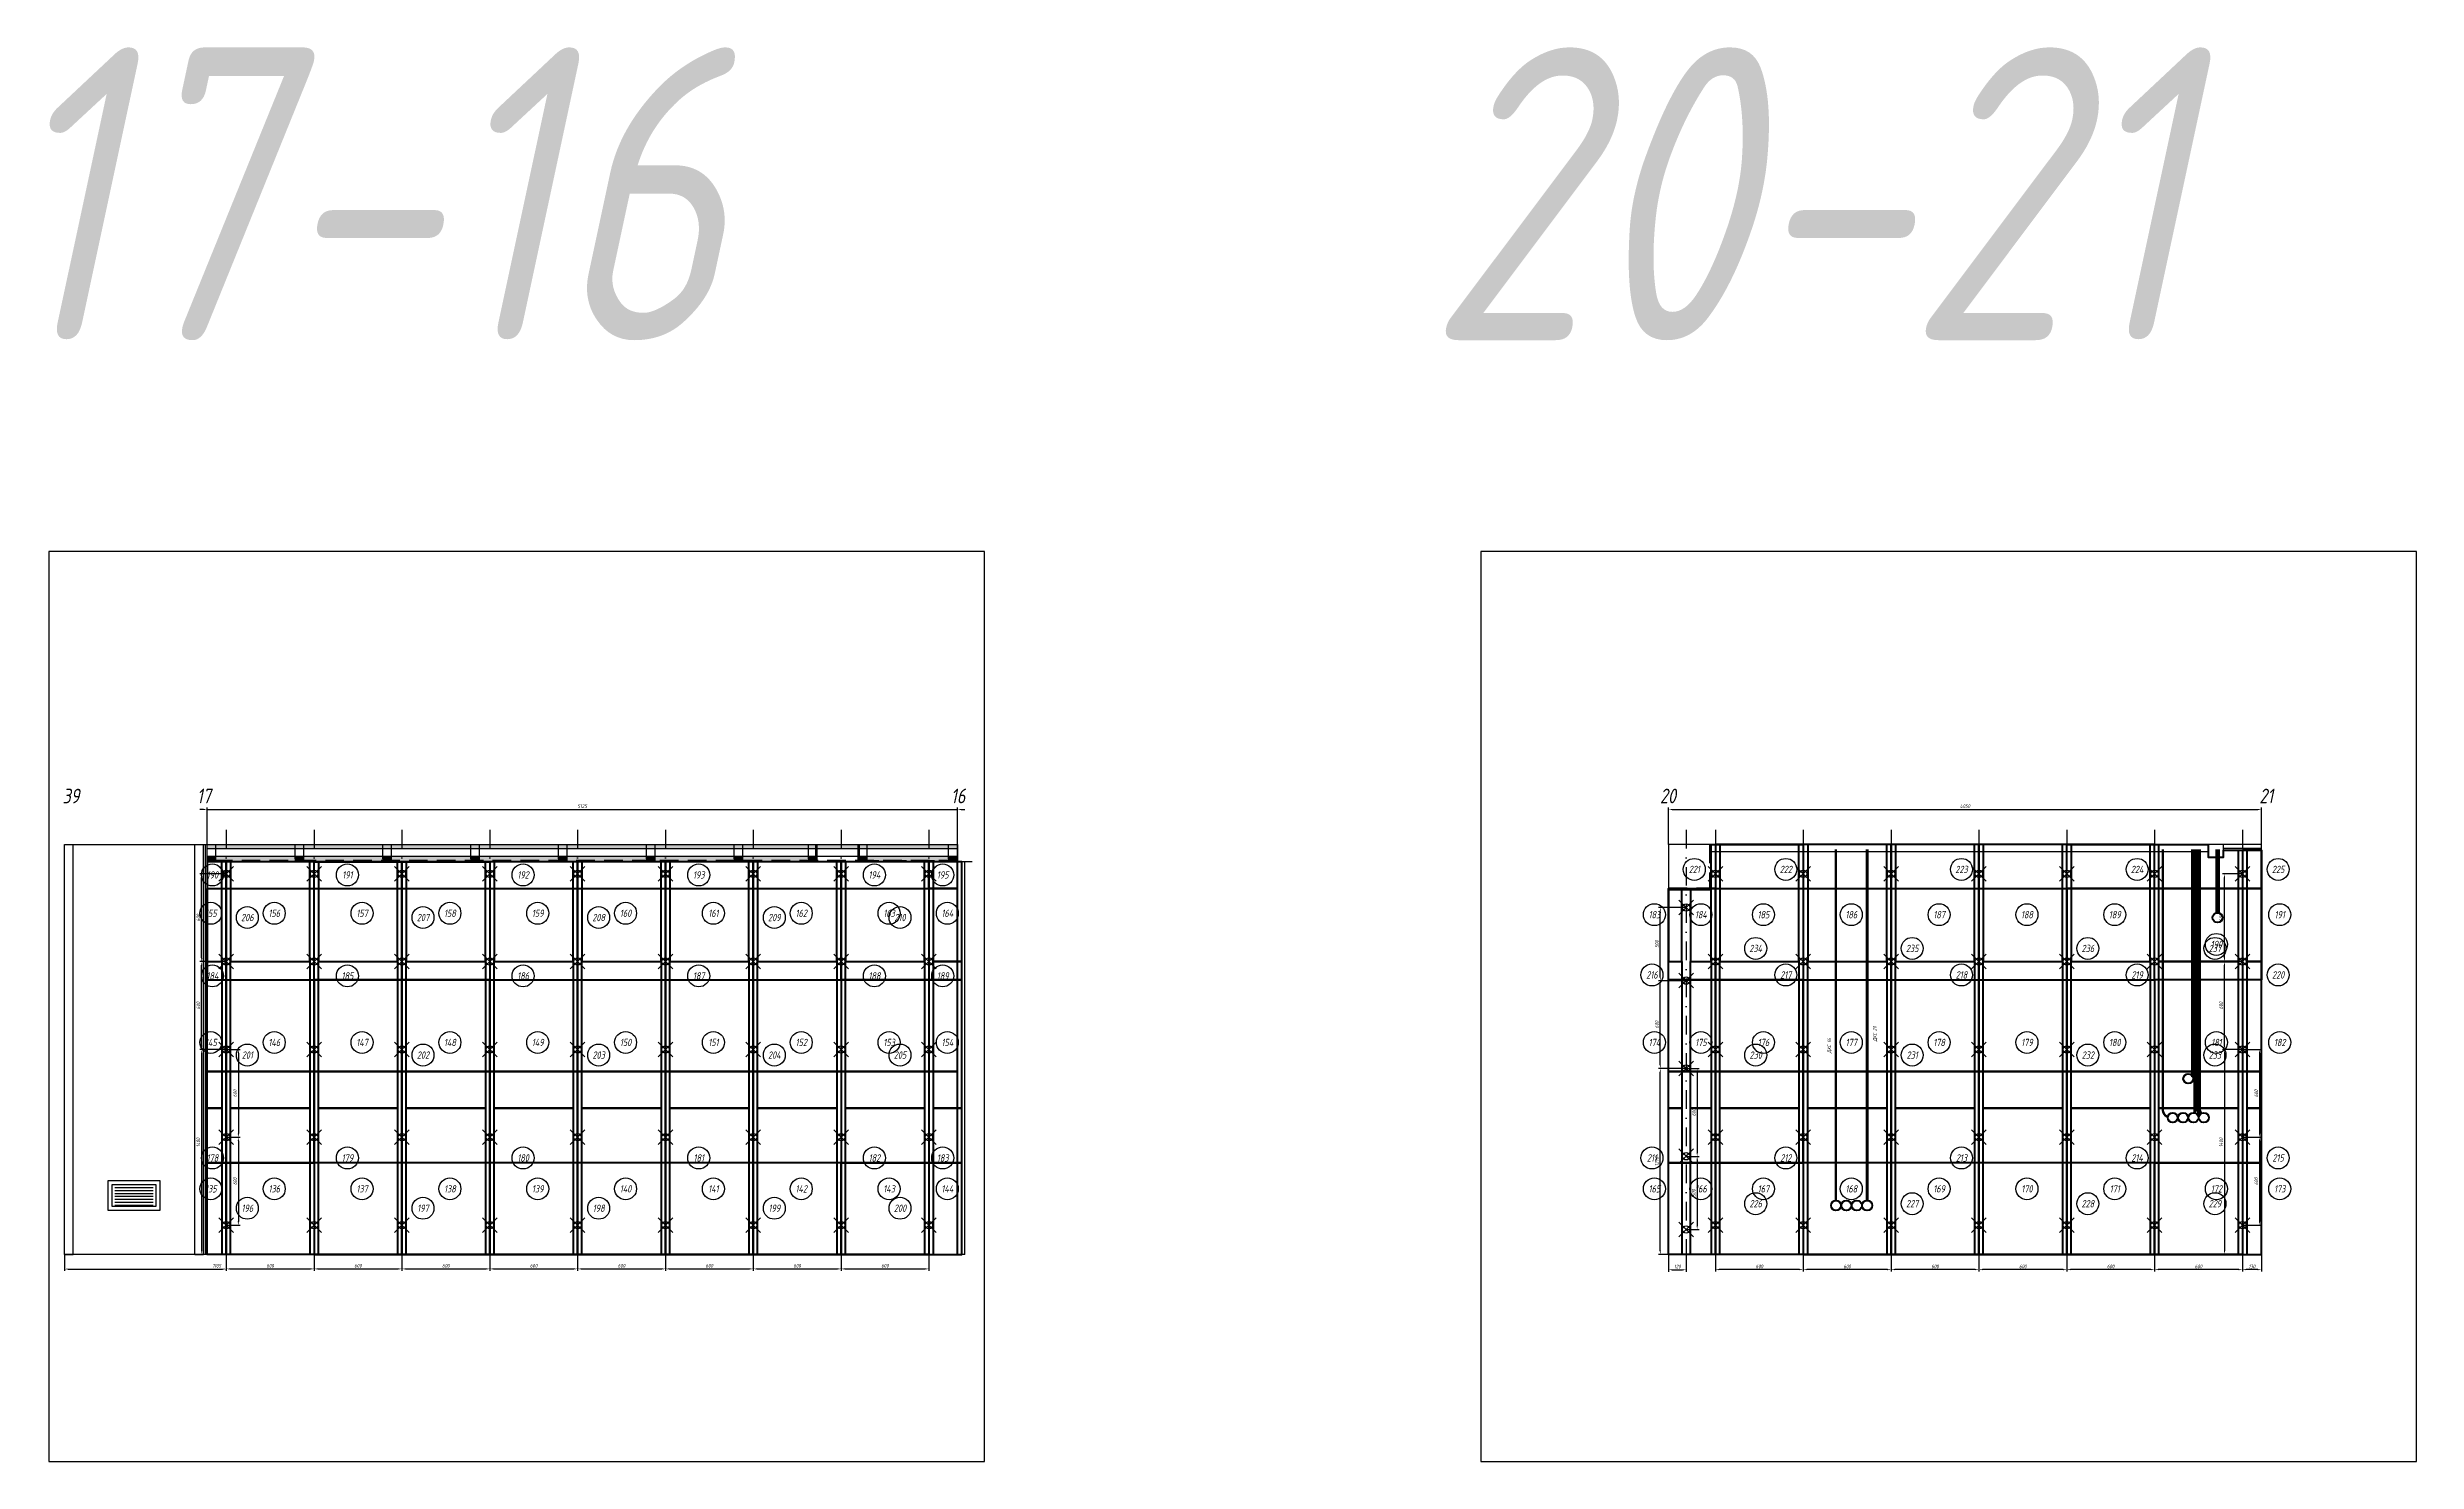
# Model space of a CAD drawing. Header units: millimetres. Extents: x -58926 to 122586, y -58688 to 8347.
# Drawn here: x 77054 to 93239, y -1320 to 8340 of the extents above; entities that cross this region are included whole.
import ezdxf
from ezdxf.enums import TextEntityAlignment as Align

# ---------------------------------------------------------------- set-up
doc = ezdxf.new("R2010")
doc.units = ezdxf.units.MM
doc.header["$PDMODE"] = 35
doc.header["$PDSIZE"] = 50
doc.linetypes.add('DASHDOT', pattern=[25.4, 12.7, -6.35, 0, -6.35])
doc.linetypes.add('DASHED', pattern=[19.05, 12.7, -6.35])
for name, color, linetype in [('01 Черновое', 7, 'Continuous'), ('02 ОВиК', 7, 'Continuous'), ('02 Розетки', 7, 'Continuous'), ('02 ЭОМ и СС', 7, 'Continuous'), ('03 Потолок', 7, 'Continuous'), ('04 Освещение', 7, 'Continuous'), ('05 Слаботочка', 7, 'Continuous'), ('06 Авт-ка климата', 7, 'Continuous'), ('10 Перегородки', 7, 'Continuous'), ('101 Крепление', 7, 'Continuous'), ('101 Крепление размеры', 7, 'Continuous'), ('102 Звукоизоляция', 7, 'Continuous'), ('103 ГВЛ слой 1', 7, 'Continuous'), ('104 ГВЛ слой 2', 7, 'Continuous')]:
    doc.layers.add(name, color=color, linetype=linetype)
doc.layers.add('100 noprint', color=1, linetype='Continuous', plot=False)
doc.styles.get("Standard").update_dxf_attribs({"font": 'arial.ttf'})
doc.styles.add('ГОСТ-ISOCPEUR', font='isocpeui.ttf', dxfattribs={"width": 0.8})
doc.dimstyles.new('ISO-25', dxfattribs={"dimtxt": 2.5, "dimasz": 2.5, "dimexe": 1.25, "dimexo": 0.625, "dimtad": 1, "dimtxsty": 'Standard', "dimcen": 2.5, "dimadec": 0, "dimazin": 0, "dimtfac": 1, "dimtmove": 0, "dimatfit": 3, "dimfxl": 1, "dimarcsym": 0})

msp = doc.modelspace()

# ---------------------------------------------------------------- texts
at = {"layer": '01 Черновое', "style": 'ГОСТ-ISOCPEUR', "width": 0.8}
for s, p in [('39', (77215.311, 3226.61)), ('17', (78123.471, 3226.61)), ('16', (83275.628, 3226.61)), ('20', (88124.654, 3226.61)), ('21', (92211.748, 3226.61))]:
    msp.add_text(s, height=100, dxfattribs=at).set_placement(p, align=Align.MIDDLE)
at = {"layer": '02 Розетки', "insert": (89524.32, 1549.967), "char_height": 25, "width": 270.31285, "attachment_point": 1, "rotation": 90, "style": 'ГОСТ-ISOCPEUR'}
msp.add_mtext('{ДКС 20}', dxfattribs=at)
at = {"layer": '05 Слаботочка', "insert": (89214.194, 1469.687), "char_height": 25, "width": 270.31285, "attachment_point": 1, "rotation": 90, "style": 'ГОСТ-ISOCPEUR'}
msp.add_mtext('{ДКС 16}', dxfattribs=at)
at = {"layer": '100 noprint', "style": 'ГОСТ-ISOCPEUR', "width": 0.8}
for s, p in [('17-16', (76693.291, 6340.216)), ('20-21', (86475.788, 6340.216))]:
    msp.add_text(s, height=2000, dxfattribs=at).set_placement(p)
at = {"layer": '102 Звукоизоляция', "color": 74, "style": 'ГОСТ-ISOCPEUR', "width": 0.8}
for s, p in [('155', (78170.661, 2425.396)), ('156', (78603.747, 2425.396)), ('157', (79203.747, 2425.396)), ('158', (79803.747, 2425.396)), ('159', (80403.747, 2425.396)), ('160', (81003.747, 2425.396)), ('161', (81603.747, 2425.396)), ('162', (82203.747, 2425.396)), ('163', (82803.747, 2425.396)), ('164', (83201.763, 2425.396)), ('183', (88032.046, 2415.873)), ('184', (88349.47, 2415.873)), ('185', (88776.782, 2415.873)), ('186', (89376.782, 2415.873)), ('187', (89976.782, 2415.873)), ('188', (90576.782, 2415.873)), ('189', (91176.782, 2415.873)), ('191', (92303.642, 2415.873)), ('190', (91871.017, 2212.523)), ('145', (78170.661, 1542.955)), ('146', (78603.747, 1542.955)), ('147', (79203.747, 1542.955)), ('148', (79803.747, 1542.955)), ('149', (80403.747, 1542.955)), ('150', (81003.747, 1542.955)), ('151', (81603.747, 1542.955)), ('152', (82203.747, 1542.955)), ('153', (82803.747, 1542.955)), ('154', (83201.763, 1542.955)), ('174', (88032.046, 1542.955)), ('175', (88349.47, 1542.955)), ('176', (88776.782, 1542.955)), ('177', (89376.782, 1542.955)), ('178', (89976.782, 1542.955)), ('179', (90576.782, 1542.955)), ('180', (91176.782, 1542.955)), ('181', (91871.017, 1542.955)), ('182', (92303.642, 1542.955)), ('135', (78170.661, 542.955)), ('136', (78603.747, 542.955)), ('137', (79203.747, 542.955)), ('138', (79803.747, 542.955)), ('139', (80403.747, 542.955)), ('140', (81003.747, 542.955)), ('141', (81603.747, 542.955)), ('142', (82203.747, 542.955)), ('143', (82803.747, 542.955)), ('144', (83201.763, 542.955)), ('165', (88032.046, 542.955)), ('166', (88349.47, 542.955)), ('167', (88776.782, 542.955)), ('168', (89376.782, 542.955)), ('169', (89976.782, 542.955)), ('170', (90576.782, 542.955)), ('171', (91176.782, 542.955)), ('172', (91871.017, 542.955)), ('173', (92303.642, 542.955))]:
    msp.add_text(s, height=50, dxfattribs=at).set_placement(p, align=Align.MIDDLE)
at = {"layer": '103 ГВЛ слой 1', "color": 6, "style": 'ГОСТ-ISOCPEUR', "width": 0.8}
for s, p in [('190', (78181.511, 2687.385)), ('191', (79103.657, 2687.385)), ('192', (80303.657, 2687.385)), ('193', (81503.657, 2687.385)), ('194', (82703.657, 2687.385)), ('195', (83170.275, 2687.385)), ('221', (88304.543, 2724.884)), ('222', (88929.508, 2724.884)), ('223', (90129.508, 2724.884)), ('224', (91329.508, 2724.884)), ('225', (92292.847, 2724.884)), ('184', (78181.511, 1997.668)), ('185', (79103.657, 1997.668)), ('186', (80303.657, 1997.668)), ('187', (81503.657, 1997.668)), ('188', (82703.657, 1997.668)), ('189', (83170.275, 1997.668)), ('216', (88015.052, 2004.168)), ('217', (88929.508, 2004.168)), ('218', (90129.508, 2004.168)), ('219', (91329.508, 2004.168)), ('220', (92292.847, 2004.168)), ('178', (78181.511, 754.168)), ('179', (79103.657, 754.168)), ('180', (80303.657, 754.168)), ('181', (81503.657, 754.168)), ('182', (82703.657, 754.168)), ('183', (83170.275, 754.168)), ('211', (88015.052, 754.168)), ('212', (88929.508, 754.168)), ('213', (90129.508, 754.168)), ('214', (91329.508, 754.168)), ('215', (92292.847, 754.168))]:
    msp.add_text(s, height=50, dxfattribs=at).set_placement(p, align=Align.MIDDLE)
at = {"layer": '104 ГВЛ слой 2', "color": 3, "style": 'ГОСТ-ISOCPEUR', "width": 0.8}
for s, p in [('206', (78419.892, 2396.347)), ('207', (79619.892, 2396.347)), ('208', (80819.892, 2396.347)), ('209', (82019.892, 2396.347)), ('210', (82878.554, 2396.347)), ('234', (88723.835, 2185.169)), ('235', (89792.927, 2185.169)), ('236', (90992.927, 2185.169)), ('237', (91860.885, 2185.169)), ('201', (78419.892, 1456.704)), ('202', (79619.892, 1456.704)), ('203', (80819.892, 1456.704)), ('204', (82019.892, 1456.704)), ('205', (82878.554, 1456.704)), ('230', (88723.835, 1456.704)), ('231', (89792.927, 1456.704)), ('232', (90992.927, 1456.704)), ('233', (91860.885, 1456.704)), ('196', (78419.892, 410.504)), ('197', (79619.892, 410.504)), ('198', (80819.892, 410.504)), ('199', (82019.892, 410.504)), ('200', (82878.554, 410.504)), ('226', (88723.835, 441.503)), ('227', (89792.927, 441.503)), ('228', (90992.927, 441.503)), ('229', (91860.885, 441.503))]:
    msp.add_text(s, height=50, dxfattribs=at).set_placement(p, align=Align.MIDDLE)

# ---------------------------------------------------------------- blocks, each defined once
blk = doc.blocks.new('*D245')
at = {"layer": '101 Крепление размеры', "color": 0, "lineweight": -2}
for p, q in [((78276, 1495), (78095, 1495)), ((78108, 1470), (78108, 120)), ((78276, 95), (78095, 95))]:
    blk.add_line(p, q, dxfattribs=at)
at = {"layer": '101 Крепление размеры', "color": 0}
for points in [[(78112, 1470), (78104, 1470), (78108, 1495)], [(78104, 120), (78112, 120), (78108, 95)]]:
    blk.add_solid(points, dxfattribs=at)
at = {"layer": 'Defpoints', "color": 0}
for p in [(78276, 1495), (78108, 95), (78276, 95)]:
    blk.add_point(p, dxfattribs=at)
at = {"layer": '101 Крепление размеры', "color": 0, "insert": (78085, 860), "char_height": 25, "attachment_point": 5, "rotation": 90, "style": 'ГОСТ-ISOCPEUR'}
blk.add_mtext('1400', dxfattribs=at)
blk = doc.blocks.new('*D246')
at = {"layer": '101 Крепление размеры', "color": 0, "lineweight": -2}
for p, q in [((78276, 2095), (78095, 2095)), ((78108, 1520), (78108, 2070)), ((78276, 1495), (78095, 1495))]:
    blk.add_line(p, q, dxfattribs=at)
at = {"layer": '101 Крепление размеры', "color": 0}
for points in [[(78112, 2070), (78104, 2070), (78108, 2095)], [(78104, 1520), (78112, 1520), (78108, 1495)]]:
    blk.add_solid(points, dxfattribs=at)
at = {"layer": 'Defpoints', "color": 0}
for p in [(78108, 2095), (78276, 2095), (78276, 1495)]:
    blk.add_point(p, dxfattribs=at)
at = {"layer": '101 Крепление размеры', "color": 0, "insert": (78085, 1795), "char_height": 25, "attachment_point": 5, "rotation": 90, "style": 'ГОСТ-ISOCPEUR'}
blk.add_mtext('600', dxfattribs=at)
blk = doc.blocks.new('*D247')
at = {"layer": '101 Крепление размеры', "color": 0, "lineweight": -2}
for p, q in [((78276, 2695), (78095, 2695)), ((78108, 2120), (78108, 2670)), ((78276, 2095), (78095, 2095))]:
    blk.add_line(p, q, dxfattribs=at)
at = {"layer": '101 Крепление размеры', "color": 0}
for points in [[(78112, 2670), (78104, 2670), (78108, 2695)], [(78104, 2120), (78112, 2120), (78108, 2095)]]:
    blk.add_solid(points, dxfattribs=at)
at = {"layer": 'Defpoints', "color": 0}
for p in [(78108, 2695), (78276, 2695), (78276, 2095)]:
    blk.add_point(p, dxfattribs=at)
at = {"layer": '101 Крепление размеры', "color": 0, "insert": (78085, 2395), "char_height": 25, "attachment_point": 5, "rotation": 90, "style": 'ГОСТ-ISOCPEUR'}
blk.add_mtext('600', dxfattribs=at)
blk = doc.blocks.new('*D248')
at = {"layer": '101 Крепление размеры', "color": 0, "lineweight": -2}
for p, q in [((78275, 1495), (78371, 1495)), ((78359, 1470), (78359, 920)), ((78276, 895), (78371, 895))]:
    blk.add_line(p, q, dxfattribs=at)
at = {"layer": '101 Крепление размеры', "color": 0}
for points in [[(78363, 1470), (78354, 1470), (78359, 1495)], [(78354, 920), (78363, 920), (78359, 895)]]:
    blk.add_solid(points, dxfattribs=at)
at = {"layer": 'Defpoints', "color": 0}
for p in [(78275, 1495), (78276, 895), (78359, 895)]:
    blk.add_point(p, dxfattribs=at)
at = {"layer": '101 Крепление размеры', "color": 0, "insert": (78336, 1195), "char_height": 25, "attachment_point": 5, "rotation": 90, "style": 'ГОСТ-ISOCPEUR'}
blk.add_mtext('600', dxfattribs=at)
blk = doc.blocks.new('*D249')
at = {"layer": '101 Крепление размеры', "color": 0, "lineweight": -2}
for p, q in [((78276, 895), (78371, 895)), ((78359, 870), (78359, 320)), ((78276, 295), (78371, 295))]:
    blk.add_line(p, q, dxfattribs=at)
at = {"layer": '101 Крепление размеры', "color": 0}
for points in [[(78363, 870), (78354, 870), (78359, 895)], [(78354, 320), (78363, 320), (78359, 295)]]:
    blk.add_solid(points, dxfattribs=at)
at = {"layer": 'Defpoints', "color": 0}
for p in [(78276, 895), (78276, 295), (78359, 295)]:
    blk.add_point(p, dxfattribs=at)
at = {"layer": '101 Крепление размеры', "color": 0, "insert": (78336, 595), "char_height": 25, "attachment_point": 5, "rotation": 90, "style": 'ГОСТ-ISOCPEUR'}
blk.add_mtext('600', dxfattribs=at)
blk = doc.blocks.new('*D250')
at = {"layer": '101 Крепление размеры', "color": 0, "lineweight": -2}
for p, q in [((77171, 95), (77171, -18)), ((78276, 95), (78276, -18)), ((77196, -5), (78251, -5))]:
    blk.add_line(p, q, dxfattribs=at)
at = {"layer": '101 Крепление размеры', "color": 0}
for points in [[(77196, -1), (77196, -9), (77171, -5)], [(78251, -9), (78251, -1), (78276, -5)]]:
    blk.add_solid(points, dxfattribs=at)
at = {"layer": 'Defpoints', "color": 0}
for p in [(77171, 95), (78276, 95), (78276, -5)]:
    blk.add_point(p, dxfattribs=at)
at = {"layer": '101 Крепление размеры', "color": 0, "insert": (78212, 17), "char_height": 25, "attachment_point": 5, "style": 'ГОСТ-ISOCPEUR'}
blk.add_mtext('1105', dxfattribs=at)
blk = doc.blocks.new('*D251')
at = {"layer": '101 Крепление размеры', "color": 0, "lineweight": -2}
for p, q in [((78276, 95), (78276, -17)), ((78876, 95), (78876, -17)), ((78301, -4), (78851, -4))]:
    blk.add_line(p, q, dxfattribs=at)
at = {"layer": '101 Крепление размеры', "color": 0}
for points in [[(78301, 0), (78301, -8), (78276, -4)], [(78851, -8), (78851, 0), (78876, -4)]]:
    blk.add_solid(points, dxfattribs=at)
at = {"layer": 'Defpoints', "color": 0}
for p in [(78276, 95), (78876, 95), (78876, -4)]:
    blk.add_point(p, dxfattribs=at)
at = {"layer": '101 Крепление размеры', "color": 0, "insert": (78576, 18), "char_height": 25, "attachment_point": 5, "style": 'ГОСТ-ISOCPEUR'}
blk.add_mtext('600', dxfattribs=at)
blk = doc.blocks.new('*D252')
at = {"layer": '101 Крепление размеры', "color": 0, "lineweight": -2}
for p, q in [((78876, 95), (78876, -17)), ((79476, 95), (79476, -17)), ((78901, -4), (79451, -4))]:
    blk.add_line(p, q, dxfattribs=at)
at = {"layer": '101 Крепление размеры', "color": 0}
for points in [[(78901, 0), (78901, -8), (78876, -4)], [(79451, -8), (79451, 0), (79476, -4)]]:
    blk.add_solid(points, dxfattribs=at)
at = {"layer": 'Defpoints', "color": 0}
for p in [(78876, 95), (79476, 95), (79476, -4)]:
    blk.add_point(p, dxfattribs=at)
at = {"layer": '101 Крепление размеры', "color": 0, "insert": (79176, 18), "char_height": 25, "attachment_point": 5, "style": 'ГОСТ-ISOCPEUR'}
blk.add_mtext('600', dxfattribs=at)
blk = doc.blocks.new('*D253')
at = {"layer": '101 Крепление размеры', "color": 0, "lineweight": -2}
for p, q in [((79476, 95), (79476, -17)), ((80076, 95), (80076, -17)), ((79501, -4), (80051, -4))]:
    blk.add_line(p, q, dxfattribs=at)
at = {"layer": '101 Крепление размеры', "color": 0}
for points in [[(79501, 0), (79501, -8), (79476, -4)], [(80051, -8), (80051, 0), (80076, -4)]]:
    blk.add_solid(points, dxfattribs=at)
at = {"layer": 'Defpoints', "color": 0}
for p in [(79476, 95), (80076, 95), (80076, -4)]:
    blk.add_point(p, dxfattribs=at)
at = {"layer": '101 Крепление размеры', "color": 0, "insert": (79776, 18), "char_height": 25, "attachment_point": 5, "style": 'ГОСТ-ISOCPEUR'}
blk.add_mtext('600', dxfattribs=at)
blk = doc.blocks.new('*D254')
at = {"layer": '101 Крепление размеры', "color": 0, "lineweight": -2}
for p, q in [((80076, 95), (80076, -17)), ((80676, 95), (80676, -17)), ((80101, -4), (80651, -4))]:
    blk.add_line(p, q, dxfattribs=at)
at = {"layer": '101 Крепление размеры', "color": 0}
for points in [[(80101, 0), (80101, -8), (80076, -4)], [(80651, -8), (80651, 0), (80676, -4)]]:
    blk.add_solid(points, dxfattribs=at)
at = {"layer": 'Defpoints', "color": 0}
for p in [(80076, 95), (80676, 95), (80676, -4)]:
    blk.add_point(p, dxfattribs=at)
at = {"layer": '101 Крепление размеры', "color": 0, "insert": (80376, 18), "char_height": 25, "attachment_point": 5, "style": 'ГОСТ-ISOCPEUR'}
blk.add_mtext('600', dxfattribs=at)
blk = doc.blocks.new('*D255')
at = {"layer": '101 Крепление размеры', "color": 0, "lineweight": -2}
for p, q in [((80676, 95), (80676, -17)), ((81276, 95), (81276, -17)), ((80701, -4), (81251, -4))]:
    blk.add_line(p, q, dxfattribs=at)
at = {"layer": '101 Крепление размеры', "color": 0}
for points in [[(80701, 0), (80701, -8), (80676, -4)], [(81251, -8), (81251, 0), (81276, -4)]]:
    blk.add_solid(points, dxfattribs=at)
at = {"layer": 'Defpoints', "color": 0}
for p in [(80676, 95), (81276, 95), (81276, -4)]:
    blk.add_point(p, dxfattribs=at)
at = {"layer": '101 Крепление размеры', "color": 0, "insert": (80976, 18), "char_height": 25, "attachment_point": 5, "style": 'ГОСТ-ISOCPEUR'}
blk.add_mtext('600', dxfattribs=at)
blk = doc.blocks.new('*D256')
at = {"layer": '101 Крепление размеры', "color": 0, "lineweight": -2}
for p, q in [((81276, 95), (81276, -17)), ((81876, 95), (81876, -17)), ((81301, -4), (81851, -4))]:
    blk.add_line(p, q, dxfattribs=at)
at = {"layer": '101 Крепление размеры', "color": 0}
for points in [[(81301, 0), (81301, -8), (81276, -4)], [(81851, -8), (81851, 0), (81876, -4)]]:
    blk.add_solid(points, dxfattribs=at)
at = {"layer": 'Defpoints', "color": 0}
for p in [(81276, 95), (81876, 95), (81876, -4)]:
    blk.add_point(p, dxfattribs=at)
at = {"layer": '101 Крепление размеры', "color": 0, "insert": (81576, 18), "char_height": 25, "attachment_point": 5, "style": 'ГОСТ-ISOCPEUR'}
blk.add_mtext('600', dxfattribs=at)
blk = doc.blocks.new('*D257')
at = {"layer": '101 Крепление размеры', "color": 0, "lineweight": -2}
for p, q in [((81876, 95), (81876, -17)), ((82476, 95), (82476, -17)), ((81901, -4), (82451, -4))]:
    blk.add_line(p, q, dxfattribs=at)
at = {"layer": '101 Крепление размеры', "color": 0}
for points in [[(81901, 0), (81901, -8), (81876, -4)], [(82451, -8), (82451, 0), (82476, -4)]]:
    blk.add_solid(points, dxfattribs=at)
at = {"layer": 'Defpoints', "color": 0}
for p in [(81876, 95), (82476, 95), (82476, -4)]:
    blk.add_point(p, dxfattribs=at)
at = {"layer": '101 Крепление размеры', "color": 0, "insert": (82176, 18), "char_height": 25, "attachment_point": 5, "style": 'ГОСТ-ISOCPEUR'}
blk.add_mtext('600', dxfattribs=at)
blk = doc.blocks.new('*D258')
at = {"layer": '101 Крепление размеры', "color": 0, "lineweight": -2}
for p, q in [((82476, 95), (82476, -17)), ((83076, 95), (83076, -17)), ((82501, -4), (83051, -4))]:
    blk.add_line(p, q, dxfattribs=at)
at = {"layer": '101 Крепление размеры', "color": 0}
for points in [[(82501, 0), (82501, -8), (82476, -4)], [(83051, -8), (83051, 0), (83076, -4)]]:
    blk.add_solid(points, dxfattribs=at)
at = {"layer": 'Defpoints', "color": 0}
for p in [(82476, 95), (83076, 95), (83076, -4)]:
    blk.add_point(p, dxfattribs=at)
at = {"layer": '101 Крепление размеры', "color": 0, "insert": (82776, 18), "char_height": 25, "attachment_point": 5, "style": 'ГОСТ-ISOCPEUR'}
blk.add_mtext('600', dxfattribs=at)
blk = doc.blocks.new('*D414')
at = {"layer": '01 Черновое', "color": 0, "lineweight": -2}
for p, q in [((78121, 3134), (78096, 3134)), ((78146, 2895), (78146, 3147)), ((78146, 3134), (83271, 3134)), ((83271, 2895), (83271, 3147)), ((83296, 3134), (83321, 3134))]:
    blk.add_line(p, q, dxfattribs=at)
at = {"layer": '01 Черновое', "color": 0}
for points in [[(78121, 3130), (78121, 3138), (78146, 3134)], [(83296, 3138), (83296, 3130), (83271, 3134)]]:
    blk.add_solid(points, dxfattribs=at)
at = {"layer": 'Defpoints', "color": 0}
for p in [(83271, 3134), (78146, 2895), (83271, 2895)]:
    blk.add_point(p, dxfattribs=at)
at = {"layer": '01 Черновое', "color": 0, "insert": (80708, 3157), "char_height": 25, "attachment_point": 5, "style": 'ГОСТ-ISOCPEUR'}
blk.add_mtext('5125', dxfattribs=at)
blk = doc.blocks.new('*D282')
at = {"layer": '101 Крепление размеры', "color": 0, "lineweight": -2}
for p, q in [((92049, 95), (92049, -22)), ((92179, 95), (92179, -22)), ((92154, -9), (92074, -9))]:
    blk.add_line(p, q, dxfattribs=at)
at = {"layer": '101 Крепление размеры', "color": 0}
for points in [[(92074, -5), (92074, -13), (92049, -9)], [(92154, -13), (92154, -5), (92179, -9)]]:
    blk.add_solid(points, dxfattribs=at)
at = {"layer": 'Defpoints', "color": 0}
for p in [(92049, 95), (92179, 95), (92049, -9)]:
    blk.add_point(p, dxfattribs=at)
at = {"layer": '101 Крепление размеры', "color": 0, "insert": (92114, 13), "char_height": 25, "attachment_point": 5, "style": 'ГОСТ-ISOCPEUR'}
blk.add_mtext('130', dxfattribs=at)
blk = doc.blocks.new('*D283')
at = {"layer": '101 Крепление размеры', "color": 0, "lineweight": -2}
for p, q in [((92049, 1495), (91913, 1495)), ((91926, 1470), (91926, 120)), ((92049, 95), (91913, 95))]:
    blk.add_line(p, q, dxfattribs=at)
at = {"layer": '101 Крепление размеры', "color": 0}
for points in [[(91930, 1470), (91922, 1470), (91926, 1495)], [(91922, 120), (91930, 120), (91926, 95)]]:
    blk.add_solid(points, dxfattribs=at)
at = {"layer": 'Defpoints', "color": 0}
for p in [(92049, 1495), (91926, 95), (92049, 95)]:
    blk.add_point(p, dxfattribs=at)
at = {"layer": '101 Крепление размеры', "color": 0, "insert": (91903, 860), "char_height": 25, "attachment_point": 5, "rotation": 90, "style": 'ГОСТ-ISOCPEUR'}
blk.add_mtext('1400', dxfattribs=at)
blk = doc.blocks.new('*D284')
at = {"layer": '101 Крепление размеры', "color": 0, "lineweight": -2}
for p, q in [((92049, 2095), (91913, 2095)), ((91926, 1520), (91926, 2070)), ((92049, 1495), (91913, 1495))]:
    blk.add_line(p, q, dxfattribs=at)
at = {"layer": '101 Крепление размеры', "color": 0}
for points in [[(91930, 2070), (91922, 2070), (91926, 2095)], [(91922, 1520), (91930, 1520), (91926, 1495)]]:
    blk.add_solid(points, dxfattribs=at)
at = {"layer": 'Defpoints', "color": 0}
for p in [(91926, 2095), (92049, 2095), (92049, 1495)]:
    blk.add_point(p, dxfattribs=at)
at = {"layer": '101 Крепление размеры', "color": 0, "insert": (91903, 1795), "char_height": 25, "attachment_point": 5, "rotation": 90, "style": 'ГОСТ-ISOCPEUR'}
blk.add_mtext('600', dxfattribs=at)
blk = doc.blocks.new('*D285')
at = {"layer": '101 Крепление размеры', "color": 0, "lineweight": -2}
for p, q in [((92049, 2695), (91913, 2695)), ((91926, 2120), (91926, 2670)), ((92049, 2095), (91913, 2095))]:
    blk.add_line(p, q, dxfattribs=at)
at = {"layer": '101 Крепление размеры', "color": 0}
for points in [[(91930, 2670), (91922, 2670), (91926, 2695)], [(91922, 2120), (91930, 2120), (91926, 2095)]]:
    blk.add_solid(points, dxfattribs=at)
at = {"layer": 'Defpoints', "color": 0}
for p in [(91926, 2695), (92049, 2695), (92049, 2095)]:
    blk.add_point(p, dxfattribs=at)
at = {"layer": '101 Крепление размеры', "color": 0, "insert": (91903, 2395), "char_height": 25, "attachment_point": 5, "rotation": 90, "style": 'ГОСТ-ISOCPEUR'}
blk.add_mtext('600', dxfattribs=at)
blk = doc.blocks.new('*D286')
at = {"layer": '101 Крепление размеры', "color": 0, "lineweight": -2}
for p, q in [((92048, 1495), (92178, 1495)), ((92165, 1470), (92165, 920)), ((92049, 895), (92178, 895))]:
    blk.add_line(p, q, dxfattribs=at)
at = {"layer": '101 Крепление размеры', "color": 0}
for points in [[(92169, 1470), (92161, 1470), (92165, 1495)], [(92161, 920), (92169, 920), (92165, 895)]]:
    blk.add_solid(points, dxfattribs=at)
at = {"layer": 'Defpoints', "color": 0}
for p in [(92048, 1495), (92049, 895), (92165, 895)]:
    blk.add_point(p, dxfattribs=at)
at = {"layer": '101 Крепление размеры', "color": 0, "insert": (92143, 1195), "char_height": 25, "attachment_point": 5, "rotation": 90, "style": 'ГОСТ-ISOCPEUR'}
blk.add_mtext('600', dxfattribs=at)
blk = doc.blocks.new('*D287')
at = {"layer": '101 Крепление размеры', "color": 0, "lineweight": -2}
for p, q in [((92049, 895), (92178, 895)), ((92165, 870), (92165, 320)), ((92049, 295), (92178, 295))]:
    blk.add_line(p, q, dxfattribs=at)
at = {"layer": '101 Крепление размеры', "color": 0}
for points in [[(92169, 870), (92161, 870), (92165, 895)], [(92161, 320), (92169, 320), (92165, 295)]]:
    blk.add_solid(points, dxfattribs=at)
at = {"layer": 'Defpoints', "color": 0}
for p in [(92049, 895), (92049, 295), (92165, 295)]:
    blk.add_point(p, dxfattribs=at)
at = {"layer": '101 Крепление размеры', "color": 0, "insert": (92143, 595), "char_height": 25, "attachment_point": 5, "rotation": 90, "style": 'ГОСТ-ISOCPEUR'}
blk.add_mtext('600', dxfattribs=at)
blk = doc.blocks.new('*D288')
at = {"layer": '101 Крепление размеры', "color": 0, "lineweight": -2}
for p, q in [((88249, 1365), (88059, 1365)), ((88072, 120), (88072, 1340)), ((88249, 95), (88059, 95))]:
    blk.add_line(p, q, dxfattribs=at)
at = {"layer": '101 Крепление размеры', "color": 0}
for points in [[(88076, 1340), (88068, 1340), (88072, 1365)], [(88068, 120), (88076, 120), (88072, 95)]]:
    blk.add_solid(points, dxfattribs=at)
at = {"layer": 'Defpoints', "color": 0}
for p in [(88072, 1365), (88249, 1365), (88249, 95)]:
    blk.add_point(p, dxfattribs=at)
at = {"layer": '101 Крепление размеры', "color": 0, "insert": (88049, 730), "char_height": 25, "attachment_point": 5, "rotation": 90, "style": 'ГОСТ-ISOCPEUR'}
blk.add_mtext('1270', dxfattribs=at)
blk = doc.blocks.new('*D289')
at = {"layer": '101 Крепление размеры', "color": 0, "lineweight": -2}
for p, q in [((88249, 1965), (88059, 1965)), ((88072, 1390), (88072, 1940)), ((88249, 1365), (88059, 1365))]:
    blk.add_line(p, q, dxfattribs=at)
at = {"layer": '101 Крепление размеры', "color": 0}
for points in [[(88076, 1940), (88068, 1940), (88072, 1965)], [(88068, 1390), (88076, 1390), (88072, 1365)]]:
    blk.add_solid(points, dxfattribs=at)
at = {"layer": 'Defpoints', "color": 0}
for p in [(88072, 1965), (88249, 1965), (88249, 1365)]:
    blk.add_point(p, dxfattribs=at)
at = {"layer": '101 Крепление размеры', "color": 0, "insert": (88049, 1665), "char_height": 25, "attachment_point": 5, "rotation": 90, "style": 'ГОСТ-ISOCPEUR'}
blk.add_mtext('600', dxfattribs=at)
blk = doc.blocks.new('*D290')
at = {"layer": '101 Крепление размеры', "color": 0, "lineweight": -2}
for p, q in [((88249, 2465), (88059, 2465)), ((88072, 1990), (88072, 2440)), ((88249, 1965), (88059, 1965))]:
    blk.add_line(p, q, dxfattribs=at)
at = {"layer": '101 Крепление размеры', "color": 0}
for points in [[(88076, 2440), (88068, 2440), (88072, 2465)], [(88068, 1990), (88076, 1990), (88072, 1965)]]:
    blk.add_solid(points, dxfattribs=at)
at = {"layer": 'Defpoints', "color": 0}
for p in [(88072, 2465), (88249, 2465), (88249, 1965)]:
    blk.add_point(p, dxfattribs=at)
at = {"layer": '101 Крепление размеры', "color": 0, "insert": (88049, 2215), "char_height": 25, "attachment_point": 5, "rotation": 90, "style": 'ГОСТ-ISOCPEUR'}
blk.add_mtext('500', dxfattribs=at)
blk = doc.blocks.new('*D291')
at = {"layer": '101 Крепление размеры', "color": 0, "lineweight": -2}
for p, q in [((88249, 1365), (88337, 1365)), ((88324, 1340), (88324, 790)), ((88249, 765), (88337, 765))]:
    blk.add_line(p, q, dxfattribs=at)
at = {"layer": '101 Крепление размеры', "color": 0}
for points in [[(88328, 1340), (88320, 1340), (88324, 1365)], [(88320, 790), (88328, 790), (88324, 765)]]:
    blk.add_solid(points, dxfattribs=at)
at = {"layer": 'Defpoints', "color": 0}
for p in [(88249, 1365), (88249, 765), (88324, 765)]:
    blk.add_point(p, dxfattribs=at)
at = {"layer": '101 Крепление размеры', "color": 0, "insert": (88302, 1065), "char_height": 25, "attachment_point": 5, "rotation": 90, "style": 'ГОСТ-ISOCPEUR'}
blk.add_mtext('600', dxfattribs=at)
blk = doc.blocks.new('*D292')
at = {"layer": '101 Крепление размеры', "color": 0, "lineweight": -2}
for p, q in [((88249, 765), (88337, 765)), ((88324, 740), (88324, 290)), ((88249, 265), (88337, 265))]:
    blk.add_line(p, q, dxfattribs=at)
at = {"layer": '101 Крепление размеры', "color": 0}
for points in [[(88328, 740), (88320, 740), (88324, 765)], [(88320, 290), (88328, 290), (88324, 265)]]:
    blk.add_solid(points, dxfattribs=at)
at = {"layer": 'Defpoints', "color": 0}
for p in [(88249, 765), (88249, 265), (88324, 265)]:
    blk.add_point(p, dxfattribs=at)
at = {"layer": '101 Крепление размеры', "color": 0, "insert": (88302, 515), "char_height": 25, "attachment_point": 5, "rotation": 90, "style": 'ГОСТ-ISOCPEUR'}
blk.add_mtext('500', dxfattribs=at)
blk = doc.blocks.new('*D293')
at = {"layer": '101 Крепление размеры', "color": 0, "lineweight": -2}
for p, q in [((91449, 95), (91449, -22)), ((92049, 95), (92049, -22)), ((92024, -9), (91474, -9))]:
    blk.add_line(p, q, dxfattribs=at)
at = {"layer": '101 Крепление размеры', "color": 0}
for points in [[(91474, -5), (91474, -13), (91449, -9)], [(92024, -13), (92024, -5), (92049, -9)]]:
    blk.add_solid(points, dxfattribs=at)
at = {"layer": 'Defpoints', "color": 0}
for p in [(91449, 95), (92049, 95), (91449, -9)]:
    blk.add_point(p, dxfattribs=at)
at = {"layer": '101 Крепление размеры', "color": 0, "insert": (91749, 13), "char_height": 25, "attachment_point": 5, "style": 'ГОСТ-ISOCPEUR'}
blk.add_mtext('600', dxfattribs=at)
blk = doc.blocks.new('*D294')
at = {"layer": '101 Крепление размеры', "color": 0, "lineweight": -2}
for p, q in [((90849, 95), (90849, -22)), ((91449, 95), (91449, -22)), ((91424, -9), (90874, -9))]:
    blk.add_line(p, q, dxfattribs=at)
at = {"layer": '101 Крепление размеры', "color": 0}
for points in [[(90874, -5), (90874, -13), (90849, -9)], [(91424, -13), (91424, -5), (91449, -9)]]:
    blk.add_solid(points, dxfattribs=at)
at = {"layer": 'Defpoints', "color": 0}
for p in [(90849, 95), (91449, 95), (90849, -9)]:
    blk.add_point(p, dxfattribs=at)
at = {"layer": '101 Крепление размеры', "color": 0, "insert": (91149, 13), "char_height": 25, "attachment_point": 5, "style": 'ГОСТ-ISOCPEUR'}
blk.add_mtext('600', dxfattribs=at)
blk = doc.blocks.new('*D295')
at = {"layer": '101 Крепление размеры', "color": 0, "lineweight": -2}
for p, q in [((90249, 95), (90249, -22)), ((90849, 95), (90849, -22)), ((90824, -9), (90274, -9))]:
    blk.add_line(p, q, dxfattribs=at)
at = {"layer": '101 Крепление размеры', "color": 0}
for points in [[(90274, -5), (90274, -13), (90249, -9)], [(90824, -13), (90824, -5), (90849, -9)]]:
    blk.add_solid(points, dxfattribs=at)
at = {"layer": 'Defpoints', "color": 0}
for p in [(90249, 95), (90849, 95), (90249, -9)]:
    blk.add_point(p, dxfattribs=at)
at = {"layer": '101 Крепление размеры', "color": 0, "insert": (90549, 13), "char_height": 25, "attachment_point": 5, "style": 'ГОСТ-ISOCPEUR'}
blk.add_mtext('600', dxfattribs=at)
blk = doc.blocks.new('*D296')
at = {"layer": '101 Крепление размеры', "color": 0, "lineweight": -2}
for p, q in [((89649, 95), (89649, -22)), ((90249, 95), (90249, -22)), ((90224, -9), (89674, -9))]:
    blk.add_line(p, q, dxfattribs=at)
at = {"layer": '101 Крепление размеры', "color": 0}
for points in [[(89674, -5), (89674, -13), (89649, -9)], [(90224, -13), (90224, -5), (90249, -9)]]:
    blk.add_solid(points, dxfattribs=at)
at = {"layer": 'Defpoints', "color": 0}
for p in [(89649, 95), (90249, 95), (89649, -9)]:
    blk.add_point(p, dxfattribs=at)
at = {"layer": '101 Крепление размеры', "color": 0, "insert": (89949, 13), "char_height": 25, "attachment_point": 5, "style": 'ГОСТ-ISOCPEUR'}
blk.add_mtext('600', dxfattribs=at)
blk = doc.blocks.new('*D297')
at = {"layer": '101 Крепление размеры', "color": 0, "lineweight": -2}
for p, q in [((89049, 95), (89049, -22)), ((89649, 95), (89649, -22)), ((89624, -9), (89074, -9))]:
    blk.add_line(p, q, dxfattribs=at)
at = {"layer": '101 Крепление размеры', "color": 0}
for points in [[(89074, -5), (89074, -13), (89049, -9)], [(89624, -13), (89624, -5), (89649, -9)]]:
    blk.add_solid(points, dxfattribs=at)
at = {"layer": 'Defpoints', "color": 0}
for p in [(89049, 95), (89649, 95), (89049, -9)]:
    blk.add_point(p, dxfattribs=at)
at = {"layer": '101 Крепление размеры', "color": 0, "insert": (89349, 13), "char_height": 25, "attachment_point": 5, "style": 'ГОСТ-ISOCPEUR'}
blk.add_mtext('600', dxfattribs=at)
blk = doc.blocks.new('*D298')
at = {"layer": '101 Крепление размеры', "color": 0, "lineweight": -2}
for p, q in [((88449, 95), (88449, -22)), ((89049, 95), (89049, -22)), ((89024, -9), (88474, -9))]:
    blk.add_line(p, q, dxfattribs=at)
at = {"layer": '101 Крепление размеры', "color": 0}
for points in [[(88474, -5), (88474, -13), (88449, -9)], [(89024, -13), (89024, -5), (89049, -9)]]:
    blk.add_solid(points, dxfattribs=at)
at = {"layer": 'Defpoints', "color": 0}
for p in [(88449, 95), (89049, 95), (88449, -9)]:
    blk.add_point(p, dxfattribs=at)
at = {"layer": '101 Крепление размеры', "color": 0, "insert": (88749, 13), "char_height": 25, "attachment_point": 5, "style": 'ГОСТ-ISOCPEUR'}
blk.add_mtext('600', dxfattribs=at)
blk = doc.blocks.new('*D299')
at = {"layer": '101 Крепление размеры', "color": 0, "lineweight": -2}
for p, q in [((88129, 95), (88129, -23)), ((88249, 95), (88249, -23)), ((88154, -10), (88224, -10))]:
    blk.add_line(p, q, dxfattribs=at)
at = {"layer": '101 Крепление размеры', "color": 0}
for points in [[(88154, -6), (88154, -14), (88129, -10)], [(88224, -14), (88224, -6), (88249, -10)]]:
    blk.add_solid(points, dxfattribs=at)
at = {"layer": 'Defpoints', "color": 0}
for p in [(88129, 95), (88249, 95), (88249, -10)]:
    blk.add_point(p, dxfattribs=at)
at = {"layer": '101 Крепление размеры', "color": 0, "insert": (88189, 12), "char_height": 25, "attachment_point": 5, "style": 'ГОСТ-ISOCPEUR'}
blk.add_mtext('120', dxfattribs=at)
blk = doc.blocks.new('*D415')
at = {"layer": '01 Черновое', "color": 0, "lineweight": -2}
for p, q in [((88129, 2895), (88129, 3147)), ((88154, 3134), (92154, 3134)), ((92179, 2895), (92179, 3147))]:
    blk.add_line(p, q, dxfattribs=at)
at = {"layer": '01 Черновое', "color": 0}
for points in [[(88154, 3138), (88154, 3130), (88129, 3134)], [(92154, 3130), (92154, 3138), (92179, 3134)]]:
    blk.add_solid(points, dxfattribs=at)
at = {"layer": 'Defpoints', "color": 0}
for p in [(92179, 3134), (88129, 2895), (92179, 2895)]:
    blk.add_point(p, dxfattribs=at)
at = {"layer": '01 Черновое', "color": 0, "insert": (90154, 3157), "char_height": 25, "attachment_point": 5, "style": 'ГОСТ-ISOCPEUR'}
blk.add_mtext('4050', dxfattribs=at)

# ---------------------------------------------------------------- dimensions: what is measured, and where the dimension line sits
at = {"layer": '01 Черновое'}
for base, p1, p2, picture, middle in [((83270.867, 3134.111), (78145.867, 2895.176), (83270.867, 2895.176), '*D414', (80708.367, 3156.611)), ((92178.901, 3134.111), (88128.901, 2895.176), (92178.901, 2895.176), '*D415', (90153.901, 3156.611))]:
    dim = msp.add_linear_dim(base=base, p1=p1, p2=p2, dimstyle='ISO-25', override={"dimtxt": 25, "dimasz": 25, "dimexe": 12.5, "dimexo": 0, "dimgap": 10, "dimtxsty": 'ГОСТ-ISOCPEUR'}, dxfattribs=at)
    dim.commit()
    dim.dimension.update_dxf_attribs({"geometry": picture, "text_midpoint": middle})
at = {"layer": '101 Крепление размеры'}
for base, p1, p2, picture, middle in [((78107.669, 2695.176), (78275.867, 2095.176), (78275.867, 2695.176), '*D247', (78085.169, 2395.176)), ((91925.906, 2695.176), (92048.901, 2095.176), (92048.901, 2695.176), '*D285', (91903.406, 2395.176)), ((88071.785, 2465.176), (88248.901, 1965.176), (88248.901, 2465.176), '*D290', (88049.285, 2215.176)), ((78107.669, 2095.176), (78275.867, 1495.176), (78275.867, 2095.176), '*D246', (78085.169, 1795.176)), ((91925.906, 2095.176), (92048.901, 1495.176), (92048.901, 2095.176), '*D284', (91903.406, 1795.176)), ((78358.589, 895.176), (78275.242, 1495.176), (78275.867, 895.176), '*D248', (78336.089, 1195.176)), ((92165.103, 895.176), (92048.276, 1495.176), (92048.901, 895.176), '*D286', (92142.603, 1195.176)), ((88324.123, 765.176), (88248.901, 1365.176), (88248.901, 765.176), '*D291', (88301.623, 1065.176)), ((78358.589, 295.176), (78275.867, 895.176), (78275.867, 295.176), '*D249', (78336.089, 595.176)), ((92165.103, 295.176), (92048.901, 895.176), (92048.901, 295.176), '*D287', (92142.603, 595.176)), ((88324.123, 265.176), (88248.901, 765.176), (88248.901, 265.176), '*D292', (88301.623, 515.176))]:
    dim = msp.add_linear_dim(base=base, p1=p1, p2=p2, angle=90, dimstyle='ISO-25', override={"dimtxt": 25, "dimasz": 25, "dimexe": 12.5, "dimexo": 0, "dimgap": 10, "dimlfac": 1, "dimtxsty": 'ГОСТ-ISOCPEUR'}, dxfattribs=at)
    dim.commit()
    dim.dimension.update_dxf_attribs({"geometry": picture, "text_midpoint": middle})
for base, p1, p2, picture, middle in [((88071.785, 1965.176), (88248.901, 1365.176), (88248.901, 1965.176), '*D289', (88071.785, 1665.176)), ((78107.669, 95.176), (78275.867, 1495.176), (78275.867, 95.176), '*D245', (78107.669, 859.707)), ((91925.906, 95.176), (92048.901, 1495.176), (92048.901, 95.176), '*D283', (91925.906, 859.707)), ((88071.785, 1365.176), (88248.901, 95.176), (88248.901, 1365.176), '*D288', (88071.785, 730.176))]:
    dim = msp.add_linear_dim(base=base, p1=p1, p2=p2, angle=90, dimstyle='ISO-25', override={"dimtxt": 25, "dimasz": 25, "dimexe": 12.5, "dimexo": 0, "dimgap": 10, "dimlfac": 1, "dimtxsty": 'ГОСТ-ISOCPEUR'}, dxfattribs=at)
    dim.commit()
    dim.dimension.update_dxf_attribs({"geometry": picture, "text_midpoint": middle, "dimtype": 160})
dim = msp.add_linear_dim(base=(78275.867, -5.032), p1=(77170.867, 95.176), p2=(78275.867, 95.176), dimstyle='ISO-25', override={"dimtxt": 25, "dimasz": 25, "dimexe": 12.5, "dimexo": 0, "dimgap": 10, "dimlfac": 1, "dimtxsty": 'ГОСТ-ISOCPEUR'}, dxfattribs=at)
dim.commit()
dim.dimension.update_dxf_attribs({"geometry": '*D250', "text_midpoint": (78211.926, -5.032), "dimtype": 160})
for base, p1, p2, picture, middle in [((78875.867, -4.283), (78275.867, 95.176), (78875.867, 95.176), '*D251', (78575.867, 18.217)), ((79475.867, -4.283), (78875.867, 95.176), (79475.867, 95.176), '*D252', (79175.867, 18.217)), ((80075.867, -4.283), (79475.867, 95.176), (80075.867, 95.176), '*D253', (79775.867, 18.217)), ((80675.867, -4.283), (80075.867, 95.176), (80675.867, 95.176), '*D254', (80375.867, 18.217)), ((81275.867, -4.283), (80675.867, 95.176), (81275.867, 95.176), '*D255', (80975.867, 18.217)), ((81875.867, -4.283), (81275.867, 95.176), (81875.867, 95.176), '*D256', (81575.867, 18.217)), ((82475.867, -4.283), (81875.867, 95.176), (82475.867, 95.176), '*D257', (82175.867, 18.217)), ((83075.867, -4.283), (82475.867, 95.176), (83075.867, 95.176), '*D258', (82775.867, 18.217)), ((88248.901, -10.261), (88128.901, 95.176), (88248.901, 95.176), '*D299', (88188.901, 12.239)), ((88448.901, -9.011), (89048.901, 95.176), (88448.901, 95.176), '*D298', (88748.901, 13.489)), ((89048.901, -9.011), (89648.901, 95.176), (89048.901, 95.176), '*D297', (89348.901, 13.489)), ((89648.901, -9.011), (90248.901, 95.176), (89648.901, 95.176), '*D296', (89948.901, 13.489)), ((90248.901, -9.011), (90848.901, 95.176), (90248.901, 95.176), '*D295', (90548.901, 13.489)), ((90848.901, -9.011), (91448.901, 95.176), (90848.901, 95.176), '*D294', (91148.901, 13.489)), ((91448.901, -9.011), (92048.901, 95.176), (91448.901, 95.176), '*D293', (91748.901, 13.489)), ((92048.901, -9.011), (92178.901, 95.176), (92048.901, 95.176), '*D282', (92113.901, 13.489))]:
    dim = msp.add_linear_dim(base=base, p1=p1, p2=p2, dimstyle='ISO-25', override={"dimtxt": 25, "dimasz": 25, "dimexe": 12.5, "dimexo": 0, "dimgap": 10, "dimlfac": 1, "dimtxsty": 'ГОСТ-ISOCPEUR'}, dxfattribs=at)
    dim.commit()
    dim.dimension.update_dxf_attribs({"geometry": picture, "text_midpoint": middle})

# ---------------------------------------------------------------- hatches: boundary and pattern name
at = {"layer": '03 Потолок', "lineweight": -2}
for points in [[(83270.867, 2867.176), (83270.867, 2895.176), (78145.867, 2895.176), (78145.867, 2867.176)], [(78205.867, 2785.176), (78205.867, 2812.176), (78145.867, 2812.176), (78145.867, 2785.176)], [(78805.867, 2785.176), (78805.867, 2812.176), (78745.867, 2812.176), (78745.867, 2785.176)], [(79405.867, 2785.176), (79405.867, 2812.176), (79345.867, 2812.176), (79345.867, 2785.176)], [(80005.867, 2785.176), (80005.867, 2812.176), (79945.867, 2812.176), (79945.867, 2785.176)], [(80605.867, 2785.176), (80605.867, 2812.176), (80545.867, 2812.176), (80545.867, 2785.176)], [(81205.867, 2785.176), (81205.867, 2812.176), (81145.867, 2812.176), (81145.867, 2785.176)], [(81805.867, 2785.176), (81805.867, 2812.176), (81745.867, 2812.176), (81745.867, 2785.176)], [(82313.367, 2785.176), (82313.367, 2812.176), (82253.367, 2812.176), (82253.367, 2785.176)], [(82653.367, 2785.176), (82653.367, 2812.176), (82593.367, 2812.176), (82593.367, 2785.176)], [(83210.867, 2785.176), (83210.867, 2812.176), (82653.367, 2812.176), (82653.367, 2785.176)], [(83270.867, 2785.176), (83270.867, 2812.176), (83210.867, 2812.176), (83210.867, 2785.176)]]:
    msp.add_hatch(color=256, dxfattribs=at).paths.add_polyline_path(points)
h = msp.add_hatch(color=256, dxfattribs=at)
h.paths.add_polyline_path([(82253.367, 2785.176), (82253.367, 2812.176), (81805.867, 2812.176), (81805.867, 2785.176)])
h.paths.add_polyline_path([(81745.867, 2785.176), (81745.867, 2812.176), (81205.867, 2812.176), (81205.867, 2785.176)])
h.paths.add_polyline_path([(81145.867, 2785.176), (81145.867, 2812.176), (80605.867, 2812.176), (80605.867, 2797.676), (80605.867, 2785.176)])
h.paths.add_polyline_path([(80545.867, 2785.176), (80545.867, 2812.176), (80005.867, 2812.176), (80005.867, 2785.176)])
h.paths.add_polyline_path([(79945.867, 2785.176), (79945.867, 2812.176), (79405.867, 2812.176), (79405.867, 2785.176)])
h.paths.add_polyline_path([(79345.867, 2785.176), (79345.867, 2812.176), (78805.867, 2812.176), (78805.867, 2797.676), (78805.867, 2785.176)])
h.paths.add_polyline_path([(78745.867, 2785.176), (78745.867, 2812.176), (78205.867, 2812.176), (78205.867, 2797.676), (78205.867, 2785.176)])

# ---------------------------------------------------------------- linework, layer by layer
at = {"layer": '01 Черновое', "linetype": 'DASHDOT', "ltscale": 10}
for p, q in [((78275.867, 2995.176), (78275.867, -4.283)), ((78875.867, 2995.176), (78875.867, -4.283)), ((79475.867, 2995.176), (79475.867, -4.283)), ((80075.867, 2995.176), (80075.867, -4.283)), ((80675.867, 2995.176), (80675.867, -4.283)), ((81275.867, 2995.176), (81275.867, -4.283)), ((81875.867, 2995.176), (81875.867, -4.283)), ((82475.867, 2995.176), (82475.867, -4.283)), ((83075.867, 2995.176), (83075.867, -4.283)), ((88248.901, 2995.176), (88248.901, -4.283)), ((88448.901, 2995.176), (88448.901, -4.283)), ((89048.901, 2995.176), (89048.901, -4.283)), ((89648.901, 2995.176), (89648.901, -4.283)), ((90248.901, 2995.176), (90248.901, -4.283)), ((90848.901, 2995.176), (90848.901, -4.283)), ((91448.901, 2995.176), (91448.901, -4.283)), ((92048.901, 2995.176), (92048.901, -4.283))]:
    msp.add_line(p, q, dxfattribs=at)
at = {"layer": '01 Черновое'}
for points in [[(77170.867, 95.176), (77170.867, 2895.176), (83270.867, 2895.176), (83270.867, 95.176)], [(92178.901, 95.176), (92178.901, 2895.176), (88128.901, 2895.176), (88128.901, 95.176)]]:
    msp.add_lwpolyline(points, close=True, dxfattribs=at)
at = {"layer": '02 ОВиК'}
for p, q in [((77515.867, 552.176), (77775.867, 552.176)), ((77515.867, 552.176), (77775.867, 552.176)), ((77515.867, 532.176), (77775.867, 532.176)), ((77515.867, 532.176), (77775.867, 532.176)), ((77515.867, 512.176), (77775.867, 512.176)), ((77515.867, 512.176), (77775.867, 512.176)), ((77515.867, 492.176), (77775.867, 492.176)), ((77515.867, 492.176), (77775.867, 492.176)), ((77515.867, 472.176), (77775.867, 472.176)), ((77515.867, 472.176), (77775.867, 472.176)), ((77515.867, 452.176), (77775.867, 452.176)), ((77515.867, 452.176), (77775.867, 452.176)), ((77515.867, 432.176), (77775.867, 432.176)), ((77515.867, 432.176), (77775.867, 432.176))]:
    msp.add_line(p, q, dxfattribs=at)
msp.add_lwpolyline([(77468.867, 395.176), (77468.867, 599.176), (77822.867, 599.176), (77822.867, 395.176)], close=True, dxfattribs=at)
msp.add_lwpolyline([(77468.867, 395.176), (77468.867, 599.176), (77822.867, 599.176), (77822.867, 395.176)], close=True, dxfattribs=at)
at = {"layer": '02 ОВиК', "flags": 128}
msp.add_lwpolyline([(77495.867, 422.176), (77495.867, 572.176), (77795.867, 572.176), (77795.867, 422.176)], close=True, dxfattribs=at)
msp.add_lwpolyline([(77495.867, 422.176), (77495.867, 572.176), (77795.867, 572.176), (77795.867, 422.176)], close=True, dxfattribs=at)
at = {"layer": '02 Розетки', "const_width": 20, "flags": 128}
for points in [[(89485.401, 463.176), (89485.401, 2862.176)], [(91722.901, 1062.097), (91722.901, 2862.176)]]:
    msp.add_lwpolyline(points, dxfattribs=at)
at = {"layer": '02 Розетки', "lineweight": 40}
for centre in [(91643.401, 1029.176), (91714.401, 1029.176), (89343.401, 429.176), (89414.401, 429.176), (89485.401, 429.176)]:
    msp.add_circle(centre, 34, dxfattribs=at)
at = {"layer": '02 ЭОМ и СС', "flags": 128}
for points, const_width in [([(89272.401, 463.176), (89272.401, 2862.176)], 16), ([(89485.401, 463.176), (89485.401, 2862.176)], 20), ([(91704.901, 1307.563), (91704.901, 2862.176)], 16), ([(91722.901, 1062.097), (91722.901, 2862.176)], 20), ([(91886.901, 2420.417), (91886.901, 2862.176)], 16)]:
    msp.add_lwpolyline(points, dxfattribs=dict(at, const_width=const_width))
at = {"layer": '02 ЭОМ и СС', "const_width": 16, "flags": 128}
for points in [[(91538.712, 1033.76, -0.299332015), (91504.901, 1085.176), (91504.901, 2862.176)], [(91757.027, 1047.908, -0.172284623), (91740.901, 1093.318), (91740.901, 2862.176)]]:
    msp.add_lwpolyline(points, format="xyb", dxfattribs=at)
at = {"layer": '02 ЭОМ и СС', "const_width": 16}
msp.add_lwpolyline([(91769.443, 1057.999, -0.172284623), (91756.901, 1093.318), (91756.901, 2862.176)], format="xyb", dxfattribs=at)
msp.add_lwpolyline([(91870.901, 2420.417), (91870.901, 2862.176)], dxfattribs=at)
at = {"layer": '02 ЭОМ и СС', "lineweight": 40}
for centre in [(91878.901, 2395.676), (91678.901, 1295.562), (91572.401, 1029.176), (91643.401, 1029.176), (91714.401, 1029.176), (91785.401, 1029.176)]:
    msp.add_circle(centre, 34, dxfattribs=at)
at = {"layer": '03 Потолок', "ltscale": 10}
for p, q in [((78145.867, 2895.176), (83270.867, 2895.176)), ((78145.867, 2867.176), (83270.867, 2867.176)), ((83270.867, 2775.676), (78145.867, 2775.676)), ((83371.101, 2775.676), (78145.867, 2775.676))]:
    msp.add_line(p, q, dxfattribs=at)
at = {"layer": '03 Потолок', "lineweight": -2}
for p, q in [((78145.867, 2785.176), (78145.867, 2895.176)), ((82313.367, 2812.176), (78145.867, 2812.176)), ((78205.867, 2785.176), (78205.867, 2895.176)), ((78745.867, 2797.676), (78745.867, 2895.176)), ((78805.867, 2797.676), (78805.867, 2895.176)), ((79345.867, 2797.676), (79345.867, 2895.176)), ((79405.867, 2797.676), (79405.867, 2895.176)), ((79945.867, 2797.676), (79945.867, 2895.176)), ((80005.867, 2797.676), (80005.867, 2895.176)), ((80545.867, 2797.676), (80545.867, 2895.176)), ((80605.867, 2797.676), (80605.867, 2895.176)), ((81145.867, 2797.676), (81145.867, 2895.176)), ((81205.867, 2797.676), (81205.867, 2895.176)), ((81745.867, 2797.676), (81745.867, 2895.176)), ((81805.867, 2797.676), (81805.867, 2895.176)), ((82253.367, 2797.676), (82253.367, 2895.176)), ((82303.867, 2785.176), (82303.867, 2895.176)), ((82313.367, 2797.676), (82313.367, 2895.176)), ((83270.867, 2812.176), (82313.367, 2812.176)), ((82593.367, 2785.176), (82593.367, 2895.176)), ((82602.867, 2785.176), (82602.867, 2895.176)), ((82653.367, 2797.676), (82653.367, 2895.176)), ((83210.867, 2797.676), (83210.867, 2895.176)), ((83270.867, 2775.676), (83270.867, 2895.176)), ((88418.901, 2895.176), (88418.901, 2588.676)), ((91814.901, 2845.176), (88418.901, 2845.176)), ((91814.901, 2808.176), (91814.901, 2895.176)), ((91814.901, 2808.176), (91918.901, 2808.176)), ((91918.901, 2808.176), (91918.901, 2895.176)), ((92178.901, 2868.176), (91918.901, 2868.176)), ((92178.901, 2855.676), (91918.901, 2855.676)), ((88128.901, 2588.676), (88418.901, 2588.676))]:
    msp.add_line(p, q, dxfattribs=at)
at = {"layer": '03 Потолок', "linetype": 'DASHED', "ltscale": 10}
for p, q in [((83270.867, 2785.176), (78145.867, 2785.176)), ((82605.867, 2785.176), (83270.867, 2785.176)), ((88409.401, 2895.176), (88409.401, 2598.176)), ((88128.901, 2598.176), (88409.401, 2598.176))]:
    msp.add_line(p, q, dxfattribs=at)
at = {"layer": '03 Потолок', "lineweight": -2}
for points in [[(78205.867, 2785.176), (78205.867, 2812.176), (78145.867, 2812.176), (78145.867, 2785.176)], [(78805.867, 2785.176), (78805.867, 2812.176), (78745.867, 2812.176), (78745.867, 2785.176)], [(79405.867, 2785.176), (79405.867, 2812.176), (79345.867, 2812.176), (79345.867, 2785.176)], [(80005.867, 2785.176), (80005.867, 2812.176), (79945.867, 2812.176), (79945.867, 2785.176)], [(80605.867, 2785.176), (80605.867, 2812.176), (80545.867, 2812.176), (80545.867, 2785.176)], [(81205.867, 2785.176), (81205.867, 2812.176), (81145.867, 2812.176), (81145.867, 2785.176)], [(81805.867, 2785.176), (81805.867, 2812.176), (81745.867, 2812.176), (81745.867, 2785.176)], [(82313.367, 2785.176), (82313.367, 2812.176), (82253.367, 2812.176), (82253.367, 2785.176)], [(82653.367, 2785.176), (82653.367, 2812.176), (82593.367, 2812.176), (82593.367, 2785.176)], [(83270.867, 2785.176), (83270.867, 2812.176), (83210.867, 2812.176), (83210.867, 2785.176)]]:
    msp.add_lwpolyline(points, close=True, dxfattribs=at)
at = {"layer": '04 Освещение', "const_width": 16, "flags": 128}
msp.add_lwpolyline([(91704.901, 1307.563), (91704.901, 2862.176)], dxfattribs=at)
msp.add_lwpolyline([(91757.027, 1047.908, -0.172284623), (91740.901, 1093.318), (91740.901, 2862.176)], format="xyb", dxfattribs=at)
at = {"layer": '04 Освещение', "const_width": 16}
msp.add_lwpolyline([(91769.443, 1057.999, -0.172284623), (91756.901, 1093.318), (91756.901, 2862.176)], format="xyb", dxfattribs=at)
at = {"layer": '04 Освещение', "lineweight": 40}
for centre in [(91678.901, 1295.562), (91785.401, 1029.176)]:
    msp.add_circle(centre, 34, dxfattribs=at)
at = {"layer": '05 Слаботочка', "const_width": 16, "flags": 128}
msp.add_lwpolyline([(89272.401, 463.176), (89272.401, 2862.176)], dxfattribs=at)
msp.add_lwpolyline([(91538.712, 1033.76, -0.299332015), (91504.901, 1085.176), (91504.901, 2862.176)], format="xyb", dxfattribs=at)
at = {"layer": '05 Слаботочка', "lineweight": 40}
for centre in [(91572.401, 1029.176), (89272.401, 429.176)]:
    msp.add_circle(centre, 34, dxfattribs=at)
at = {"layer": '06 Авт-ка климата', "const_width": 16}
msp.add_lwpolyline([(91870.901, 2420.417), (91870.901, 2862.176)], dxfattribs=at)
at = {"layer": '06 Авт-ка климата', "const_width": 16, "flags": 128}
msp.add_lwpolyline([(91886.901, 2420.417), (91886.901, 2862.176)], dxfattribs=at)
at = {"layer": '06 Авт-ка климата', "lineweight": 40}
msp.add_circle((91878.901, 2395.676), 34, dxfattribs=at)
at = {"layer": '10 Перегородки'}
for p, q in [((77170.867, 95.176), (77170.867, 2895.176)), ((77170.867, 2895.176), (77230.867, 2895.176)), ((77230.867, 95.176), (77230.867, 2895.176)), ((78060.867, 95.176), (78060.867, 2895.176)), ((78060.867, 2895.176), (78120.867, 2895.176)), ((78120.867, 95.176), (78120.867, 2895.176)), ((78133.367, 95.176), (78133.367, 2895.176)), ((78145.867, 95.176), (78145.867, 2895.176)), ((77170.867, 95.176), (77230.867, 95.176)), ((78060.867, 95.176), (78120.867, 95.176))]:
    msp.add_line(p, q, dxfattribs=at)
at = {"layer": '10 Перегородки', "linetype": 'Continuous', "ltscale": 10}
for p, q in [((83300.867, 2775.676), (83300.867, 95.176)), ((83320.867, 95.176), (83320.867, 2775.676)), ((83320.867, 95.176), (83270.867, 95.176))]:
    msp.add_line(p, q, dxfattribs=at)
at = {"layer": '100 noprint'}
for points in [[(77063.281, 4896.337), (77063.281, -1320.331), (83456.237, -1320.331), (83456.237, 4896.337)], [(86845.779, 4896.337), (86845.779, -1320.331), (93238.735, -1320.331), (93238.735, 4896.337)]]:
    msp.add_lwpolyline(points, close=True, dxfattribs=at)
at = {"layer": '101 Крепление', "color": 5}
for points in [[(78245.867, 2775.676), (78245.867, 95.176), (78305.867, 95.176), (78305.867, 2775.676)], [(78845.867, 2775.676), (78845.867, 95.176), (78905.867, 95.176), (78905.867, 2775.676)], [(79445.867, 2775.676), (79445.867, 95.176), (79505.867, 95.176), (79505.867, 2775.676)], [(80045.867, 2775.676), (80045.867, 95.176), (80105.867, 95.176), (80105.867, 2775.676)], [(80645.867, 2775.676), (80645.867, 95.176), (80705.867, 95.176), (80705.867, 2775.676)], [(81245.867, 2775.676), (81245.867, 95.176), (81305.867, 95.176), (81305.867, 2775.676)], [(81845.867, 2775.676), (81845.867, 95.176), (81905.867, 95.176), (81905.867, 2775.676)], [(82445.867, 2775.676), (82445.867, 95.176), (82505.867, 95.176), (82505.867, 2775.676)], [(83045.867, 2775.676), (83045.867, 95.176), (83105.867, 95.176), (83105.867, 2775.676)], [(83270.867, 2775.676), (83270.867, 95.176), (83300.867, 95.176), (83300.867, 2775.676)], [(88418.901, 2895.176), (88418.901, 95.176), (88478.901, 95.176), (88478.901, 2895.176)], [(89018.901, 2895.176), (89018.901, 95.176), (89078.901, 95.176), (89078.901, 2895.176)], [(89618.901, 2895.176), (89618.901, 95.176), (89678.901, 95.176), (89678.901, 2895.176)], [(90218.901, 2895.176), (90218.901, 95.176), (90278.901, 95.176), (90278.901, 2895.176)], [(90818.901, 2895.176), (90818.901, 95.176), (90878.901, 95.176), (90878.901, 2895.176)], [(91418.901, 2895.176), (91418.901, 95.176), (91478.901, 95.176), (91478.901, 2895.176)], [(92018.901, 2855.676), (92018.901, 95.176), (92078.901, 95.176), (92078.901, 2855.676)], [(88218.901, 2588.676), (88218.901, 95.176), (88278.901, 95.176), (88278.901, 2588.676)]]:
    msp.add_lwpolyline(points, close=True, dxfattribs=at)
for p in [(78276.18, 2695.176), (78876.18, 2695.176), (79476.18, 2695.176), (80076.18, 2695.176), (80676.18, 2695.176), (81276.18, 2695.176), (81876.18, 2695.176), (82476.18, 2695.176), (83076.18, 2695.176), (88448.901, 2695.176), (89048.901, 2695.176), (89648.901, 2695.176), (90248.901, 2695.176), (90848.901, 2695.176), (91448.901, 2695.176), (92048.901, 2695.176), (88248.901, 2465.176), (78276.18, 2095.176), (78876.18, 2095.176), (79476.18, 2095.176), (80076.18, 2095.176), (80676.18, 2095.176), (81276.18, 2095.176), (81876.18, 2095.176), (82476.18, 2095.176), (83076.18, 2095.176), (88448.901, 2095.176), (89048.901, 2095.176), (89648.901, 2095.176), (90248.901, 2095.176), (90848.901, 2095.176), (91448.901, 2095.176), (92048.901, 2095.176), (88248.901, 1965.176), (78276.18, 1495.176), (78876.18, 1495.176), (79476.18, 1495.176), (80076.18, 1495.176), (80676.18, 1495.176), (81276.18, 1495.176), (81876.18, 1495.176), (82476.18, 1495.176), (83076.18, 1495.176), (88448.901, 1495.176), (89048.901, 1495.176), (89648.901, 1495.176), (90248.901, 1495.176), (90848.901, 1495.176), (91448.901, 1495.176), (92048.901, 1495.176), (88248.901, 1365.176), (78276.18, 895.176), (78876.18, 895.176), (79476.18, 895.176), (80076.18, 895.176), (80676.18, 895.176), (81276.18, 895.176), (81876.18, 895.176), (82476.18, 895.176), (83076.18, 895.176), (88248.901, 765.176), (88448.901, 895.176), (89048.901, 895.176), (89648.901, 895.176), (90248.901, 895.176), (90848.901, 895.176), (91448.901, 895.176), (92048.901, 895.176), (78276.18, 295.176), (78876.18, 295.176), (79476.18, 295.176), (80076.18, 295.176), (80676.18, 295.176), (81276.18, 295.176), (81876.18, 295.176), (82476.18, 295.176), (83076.18, 295.176), (88448.901, 295.176), (89048.901, 295.176), (89648.901, 295.176), (90248.901, 295.176), (90848.901, 295.176), (91448.901, 295.176), (92048.901, 295.176), (88248.901, 265.176)]:
    msp.add_point(p, dxfattribs=at)
at = {"layer": '102 Звукоизоляция', "color": 74, "linetype": 'Continuous', "lineweight": 40, "ltscale": 10, "flags": 128}
for points in [[(78145.867, 2775.676), (78145.867, 2095.176), (78245.867, 2095.176), (78245.867, 2775.676)], [(78305.867, 2775.676), (78305.867, 2095.176), (78845.867, 2095.176), (78845.867, 2775.676)], [(78905.867, 2775.676), (78905.867, 2095.176), (79445.867, 2095.176), (79445.867, 2775.676)], [(79505.867, 2775.676), (79505.867, 2095.176), (80045.867, 2095.176), (80045.867, 2775.676)], [(80105.867, 2775.676), (80105.867, 2095.176), (80645.867, 2095.176), (80645.867, 2775.676)], [(80705.867, 2775.676), (80705.867, 2095.176), (81245.867, 2095.176), (81245.867, 2775.676)], [(81305.867, 2775.676), (81305.867, 2095.176), (81845.867, 2095.176), (81845.867, 2775.676)], [(81905.867, 2775.676), (81905.867, 2095.176), (82445.867, 2095.176), (82445.867, 2775.676)], [(82505.867, 2775.676), (82505.867, 2095.176), (83045.867, 2095.176), (83045.867, 2775.676)], [(83105.867, 2775.676), (83105.867, 2095.176), (83300.867, 2095.176), (83300.867, 2775.676)], [(88478.901, 2895.176), (88478.901, 2095.176), (89018.901, 2095.176), (89018.901, 2895.176)], [(89078.901, 2895.176), (89078.901, 2095.176), (89618.901, 2095.176), (89618.901, 2895.176)], [(89678.901, 2895.176), (89678.901, 2095.176), (90218.901, 2095.176), (90218.901, 2895.176)], [(90278.901, 2895.176), (90278.901, 2095.176), (90818.901, 2095.176), (90818.901, 2895.176)], [(90878.901, 2895.176), (90878.901, 2095.176), (91418.901, 2095.176), (91418.901, 2895.176)], [(91478.901, 2895.176), (91814.901, 2895.176), (91814.901, 2808.176), (91918.901, 2808.176), (91918.901, 2855.676), (92018.901, 2855.676), (92018.901, 2095.176), (91478.901, 2095.176)], [(92078.901, 2855.676), (92078.901, 2095.176), (92178.901, 2095.176), (92178.901, 2855.676)], [(88128.901, 2588.676), (88128.901, 2095.176), (88218.901, 2095.176), (88218.901, 2588.676)], [(88278.901, 2588.676), (88278.901, 2095.176), (88418.901, 2095.176), (88418.901, 2588.676)], [(78245.867, 2095.176), (78245.867, 1095.176), (78145.867, 1095.176), (78145.867, 2095.176)], [(78845.867, 1095.176), (78305.867, 1095.176), (78305.867, 2095.176), (78845.867, 2095.176)], [(79445.867, 1095.176), (78905.867, 1095.176), (78905.867, 2095.176), (79445.867, 2095.176)], [(80045.867, 1095.176), (79505.867, 1095.176), (79505.867, 2095.176), (80045.867, 2095.176)], [(80645.867, 1095.176), (80105.867, 1095.176), (80105.867, 2095.176), (80645.867, 2095.176)], [(81245.867, 1095.176), (80705.867, 1095.176), (80705.867, 2095.176), (81245.867, 2095.176)], [(81845.867, 1095.176), (81305.867, 1095.176), (81305.867, 2095.176), (81845.867, 2095.176)], [(82445.867, 1095.176), (81905.867, 1095.176), (81905.867, 2095.176), (82445.867, 2095.176)], [(83045.867, 1095.176), (82505.867, 1095.176), (82505.867, 2095.176), (83045.867, 2095.176)], [(83105.867, 2095.176), (83105.867, 1095.176), (83300.867, 1095.176), (83300.867, 2095.176)], [(88218.901, 2095.176), (88218.901, 1095.176), (88128.901, 1095.176), (88128.901, 2095.176)], [(88418.901, 2095.176), (88418.901, 1095.176), (88278.901, 1095.176), (88278.901, 2095.176)], [(89018.901, 1095.176), (88478.901, 1095.176), (88478.901, 2095.176), (89018.901, 2095.176)], [(89618.901, 1095.176), (89078.901, 1095.176), (89078.901, 2095.176), (89618.901, 2095.176)], [(90218.901, 1095.176), (89678.901, 1095.176), (89678.901, 2095.176), (90218.901, 2095.176)], [(90818.901, 1095.176), (90278.901, 1095.176), (90278.901, 2095.176), (90818.901, 2095.176)], [(91418.901, 1095.176), (90878.901, 1095.176), (90878.901, 2095.176), (91418.901, 2095.176)], [(92018.901, 1095.176), (91478.901, 1095.176), (91478.901, 2095.176), (92018.901, 2095.176)], [(92078.901, 2095.176), (92078.901, 1095.176), (92178.901, 1095.176), (92178.901, 2095.176)], [(78245.867, 1095.176), (78245.867, 95.176), (78145.867, 95.176), (78145.867, 1095.176)], [(78845.867, 95.176), (78305.867, 95.176), (78305.867, 1095.176), (78845.867, 1095.176)], [(79445.867, 95.176), (78905.867, 95.176), (78905.867, 1095.176), (79445.867, 1095.176)], [(80045.867, 95.176), (79505.867, 95.176), (79505.867, 1095.176), (80045.867, 1095.176)], [(80645.867, 95.176), (80105.867, 95.176), (80105.867, 1095.176), (80645.867, 1095.176)], [(81245.867, 95.176), (80705.867, 95.176), (80705.867, 1095.176), (81245.867, 1095.176)], [(81845.867, 95.176), (81305.867, 95.176), (81305.867, 1095.176), (81845.867, 1095.176)], [(82445.867, 95.176), (81905.867, 95.176), (81905.867, 1095.176), (82445.867, 1095.176)], [(83045.867, 95.176), (82505.867, 95.176), (82505.867, 1095.176), (83045.867, 1095.176)], [(83105.867, 1095.176), (83105.867, 95.176), (83300.867, 95.176), (83300.867, 1095.176)], [(88218.901, 1095.176), (88218.901, 95.176), (88128.901, 95.176), (88128.901, 1095.176)], [(88418.901, 1095.176), (88418.901, 95.176), (88278.901, 95.176), (88278.901, 1095.176)], [(89018.901, 95.176), (88478.901, 95.176), (88478.901, 1095.176), (89018.901, 1095.176)], [(89618.901, 95.176), (89078.901, 95.176), (89078.901, 1095.176), (89618.901, 1095.176)], [(90218.901, 95.176), (89678.901, 95.176), (89678.901, 1095.176), (90218.901, 1095.176)], [(90818.901, 95.176), (90278.901, 95.176), (90278.901, 1095.176), (90818.901, 1095.176)], [(91418.901, 95.176), (90878.901, 95.176), (90878.901, 1095.176), (91418.901, 1095.176)], [(92018.901, 95.176), (91478.901, 95.176), (91478.901, 1095.176), (92018.901, 1095.176)], [(92078.901, 1095.176), (92078.901, 95.176), (92178.901, 95.176), (92178.901, 1095.176)]]:
    msp.add_lwpolyline(points, close=True, dxfattribs=at)
at = {"layer": '102 Звукоизоляция', "color": 74}
for centre in [(78170.661, 2425.396), (78603.747, 2425.396), (79203.747, 2425.396), (79803.747, 2425.396), (80403.747, 2425.396), (81003.747, 2425.396), (81603.747, 2425.396), (82203.747, 2425.396), (82803.747, 2425.396), (83201.763, 2425.396), (88032.046, 2415.873), (88349.47, 2415.873), (88776.782, 2415.873), (89376.782, 2415.873), (89976.782, 2415.873), (90576.782, 2415.873), (91176.782, 2415.873), (92303.642, 2415.873), (91871.017, 2212.523), (78170.661, 1542.955), (78603.747, 1542.955), (79203.747, 1542.955), (79803.747, 1542.955), (80403.747, 1542.955), (81003.747, 1542.955), (81603.747, 1542.955), (82203.747, 1542.955), (82803.747, 1542.955), (83201.763, 1542.955), (88032.046, 1542.955), (88349.47, 1542.955), (88776.782, 1542.955), (89376.782, 1542.955), (89976.782, 1542.955), (90576.782, 1542.955), (91176.782, 1542.955), (91871.017, 1542.955), (92303.642, 1542.955), (78170.661, 542.955), (78603.747, 542.955), (79203.747, 542.955), (79803.747, 542.955), (80403.747, 542.955), (81003.747, 542.955), (81603.747, 542.955), (82203.747, 542.955), (82803.747, 542.955), (83201.763, 542.955), (88032.046, 542.955), (88349.47, 542.955), (88776.782, 542.955), (89376.782, 542.955), (89976.782, 542.955), (90576.782, 542.955), (91176.782, 542.955), (91871.017, 542.955), (92303.642, 542.955)]:
    msp.add_circle(centre, 75, dxfattribs=at)
at = {"layer": '103 ГВЛ слой 1', "color": 6, "lineweight": 40}
for points in [[(78275.867, 2595.176), (78275.867, 2775.676), (78145.867, 2775.676), (78145.867, 2595.176)], [(78275.867, 2775.676), (78275.867, 2595.176), (79475.867, 2595.176), (79475.867, 2775.676)], [(79475.867, 2775.676), (79475.867, 2595.176), (80675.867, 2595.176), (80675.867, 2775.676)], [(80675.867, 2775.676), (80675.867, 2595.176), (81875.867, 2595.176), (81875.867, 2775.676)], [(81875.867, 2775.676), (81875.867, 2595.176), (83075.867, 2595.176), (83075.867, 2775.676)], [(83075.867, 2775.676), (83075.867, 2595.176), (83270.867, 2595.176), (83270.867, 2775.676)], [(88448.901, 2895.176), (88448.901, 2595.176), (88418.901, 2595.176), (88418.901, 2895.176)], [(88448.901, 2895.176), (88448.901, 2595.176), (89648.901, 2595.176), (89648.901, 2895.176)], [(89648.901, 2895.176), (89648.901, 2595.176), (90848.901, 2595.176), (90848.901, 2895.176)], [(91814.901, 2895.176), (91814.901, 2808.176), (91918.901, 2808.176), (91918.901, 2855.676), (92048.901, 2855.676), (92048.901, 2595.176), (90848.901, 2595.176), (90848.901, 2895.176)], [(92048.901, 2855.676), (92048.901, 2595.176), (92178.901, 2595.176), (92178.901, 2855.676)], [(78275.867, 2595.176), (78275.867, 1345.176), (78145.867, 1345.176), (78145.867, 2595.176)], [(78275.867, 2595.176), (79475.867, 2595.176), (79475.867, 1345.176), (78275.867, 1345.176)], [(79475.867, 2595.176), (80675.867, 2595.176), (80675.867, 1345.176), (79475.867, 1345.176)], [(80675.867, 2595.176), (81875.867, 2595.176), (81875.867, 1345.176), (80675.867, 1345.176)], [(81875.867, 2595.176), (83075.867, 2595.176), (83075.867, 1345.176), (81875.867, 1345.176)], [(83075.867, 2595.176), (83075.867, 1345.176), (83270.867, 1345.176), (83270.867, 2595.176)], [(88448.901, 2595.176), (88448.901, 1345.176), (88128.901, 1345.176), (88128.901, 2595.176)], [(88448.901, 2595.176), (89648.901, 2595.176), (89648.901, 1345.176), (88448.901, 1345.176)], [(89648.901, 2595.176), (90848.901, 2595.176), (90848.901, 1345.176), (89648.901, 1345.176)], [(90848.901, 2595.176), (92048.901, 2595.176), (92048.901, 1345.176), (90848.901, 1345.176)], [(92048.901, 2595.176), (92048.901, 1345.176), (92178.901, 1345.176), (92178.901, 2595.176)], [(78275.867, 1345.176), (78275.867, 95.176), (78145.867, 95.176), (78145.867, 1345.176)], [(78275.867, 1345.176), (79475.867, 1345.176), (79475.867, 95.176), (78275.867, 95.176)], [(79475.867, 1345.176), (80675.867, 1345.176), (80675.867, 95.176), (79475.867, 95.176)], [(80675.867, 1345.176), (81875.867, 1345.176), (81875.867, 95.176), (80675.867, 95.176)], [(81875.867, 1345.176), (83075.867, 1345.176), (83075.867, 95.176), (81875.867, 95.176)], [(83075.867, 1345.176), (83075.867, 95.176), (83270.867, 95.176), (83270.867, 1345.176)], [(88448.901, 1345.176), (88448.901, 95.176), (88128.901, 95.176), (88128.901, 1345.176)], [(88448.901, 1345.176), (89648.901, 1345.176), (89648.901, 95.176), (88448.901, 95.176)], [(89648.901, 1345.176), (90848.901, 1345.176), (90848.901, 95.176), (89648.901, 95.176)], [(90848.901, 1345.176), (92048.901, 1345.176), (92048.901, 95.176), (90848.901, 95.176)], [(92048.901, 1345.176), (92048.901, 95.176), (92178.901, 95.176), (92178.901, 1345.176)]]:
    msp.add_lwpolyline(points, close=True, dxfattribs=at)
at = {"layer": '103 ГВЛ слой 1', "color": 6}
for centre in [(78181.511, 2687.385), (79103.657, 2687.385), (80303.657, 2687.385), (81503.657, 2687.385), (82703.657, 2687.385), (83170.275, 2687.385), (88304.543, 2724.884), (88929.508, 2724.884), (90129.508, 2724.884), (91329.508, 2724.884), (92292.847, 2724.884), (78181.511, 1997.668), (79103.657, 1997.668), (80303.657, 1997.668), (81503.657, 1997.668), (82703.657, 1997.668), (83170.275, 1997.668), (88015.052, 2004.168), (88929.508, 2004.168), (90129.508, 2004.168), (91329.508, 2004.168), (92292.847, 2004.168), (78181.511, 754.168), (79103.657, 754.168), (80303.657, 754.168), (81503.657, 754.168), (82703.657, 754.168), (83170.275, 754.168), (88015.052, 754.168), (88929.508, 754.168), (90129.508, 754.168), (91329.508, 754.168), (92292.847, 754.168)]:
    msp.add_circle(centre, 75, dxfattribs=at)
at = {"layer": '104 ГВЛ слой 2', "color": 3, "lineweight": 40}
for points in [[(78875.867, 1970.176), (78875.867, 2775.676), (78145.867, 2775.676), (78145.867, 1970.176)], [(78875.867, 1970.176), (78875.867, 2775.676), (80075.867, 2775.676), (80075.867, 1970.176)], [(80075.867, 2775.676), (80075.867, 1970.176), (81275.867, 1970.176), (81275.867, 2775.676)], [(81275.867, 2775.676), (81275.867, 1970.176), (82475.867, 1970.176), (82475.867, 2775.676)], [(82475.867, 2775.676), (82475.867, 1970.176), (83300.867, 1970.176), (83300.867, 2775.676)], [(88128.901, 2588.676), (88418.901, 2588.676), (88418.901, 2895.176), (89048.901, 2895.176), (89048.901, 1970.176), (88128.901, 1970.176)], [(89048.901, 2895.176), (89048.901, 1970.176), (90248.901, 1970.176), (90248.901, 2895.176)], [(90248.901, 2895.176), (90248.901, 1970.176), (91448.901, 1970.176), (91448.901, 2895.176)], [(91814.901, 2895.176), (91814.901, 2808.176), (91918.901, 2808.176), (91918.901, 2855.676), (92178.901, 2855.676), (92178.901, 1970.176), (91448.901, 1970.176), (91448.901, 2895.176)], [(78875.867, 1970.176), (78875.867, 720.176), (78145.867, 720.176), (78145.867, 1970.176)], [(78875.867, 1970.176), (80075.867, 1970.176), (80075.867, 720.176), (78875.867, 720.176)], [(80075.867, 1970.176), (81275.867, 1970.176), (81275.867, 720.176), (80075.867, 720.176)], [(81275.867, 1970.176), (82475.867, 1970.176), (82475.867, 720.176), (81275.867, 720.176)], [(82475.867, 1970.176), (82475.867, 720.176), (83300.867, 720.176), (83300.867, 1970.176)], [(89048.901, 1970.176), (89048.901, 720.176), (88128.901, 720.176), (88128.901, 1970.176)], [(89048.901, 1970.176), (90248.901, 1970.176), (90248.901, 720.176), (89048.901, 720.176)], [(90248.901, 1970.176), (91448.901, 1970.176), (91448.901, 720.176), (90248.901, 720.176)], [(91448.901, 1970.176), (91448.901, 720.176), (92178.901, 720.176), (92178.901, 1970.176)], [(78875.867, 720.176), (78875.867, 95.176), (78145.867, 95.176), (78145.867, 720.176)], [(78875.867, 720.176), (78875.867, 95.176), (80075.867, 95.176), (80075.867, 720.176)], [(80075.867, 720.176), (80075.867, 95.176), (81275.867, 95.176), (81275.867, 720.176)], [(81275.867, 720.176), (81275.867, 95.176), (82475.867, 95.176), (82475.867, 720.176)], [(82475.867, 720.176), (82475.867, 95.176), (83300.867, 95.176), (83300.867, 720.176)], [(89048.901, 720.176), (89048.901, 95.176), (88128.901, 95.176), (88128.901, 720.176)], [(89048.901, 720.176), (89048.901, 95.176), (90248.901, 95.176), (90248.901, 720.176)], [(90248.901, 720.176), (90248.901, 95.176), (91448.901, 95.176), (91448.901, 720.176)], [(91448.901, 720.176), (91448.901, 95.176), (92178.901, 95.176), (92178.901, 720.176)]]:
    msp.add_lwpolyline(points, close=True, dxfattribs=at)
at = {"layer": '104 ГВЛ слой 2', "color": 3}
for centre in [(78419.892, 2396.347), (79619.892, 2396.347), (80819.892, 2396.347), (82019.892, 2396.347), (82878.554, 2396.347), (88723.835, 2185.169), (89792.927, 2185.169), (90992.927, 2185.169), (91860.885, 2185.169), (78419.892, 1456.704), (79619.892, 1456.704), (80819.892, 1456.704), (82019.892, 1456.704), (82878.554, 1456.704), (88723.835, 1456.704), (89792.927, 1456.704), (90992.927, 1456.704), (91860.885, 1456.704), (88723.835, 441.503), (89792.927, 441.503), (90992.927, 441.503), (91860.885, 441.503), (78419.892, 410.504), (79619.892, 410.504), (80819.892, 410.504), (82019.892, 410.504), (82878.554, 410.504)]:
    msp.add_circle(centre, 75, dxfattribs=at)

msp.set_redraw_order([(e.dxf.handle, doc.entitydb.next_handle()) for e in msp.query("TEXT MTEXT ATTDEF DIMENSION ARC_DIMENSION")])  # texts and dimensions are drawn at this point

doc.saveas('drawing.dxf')
